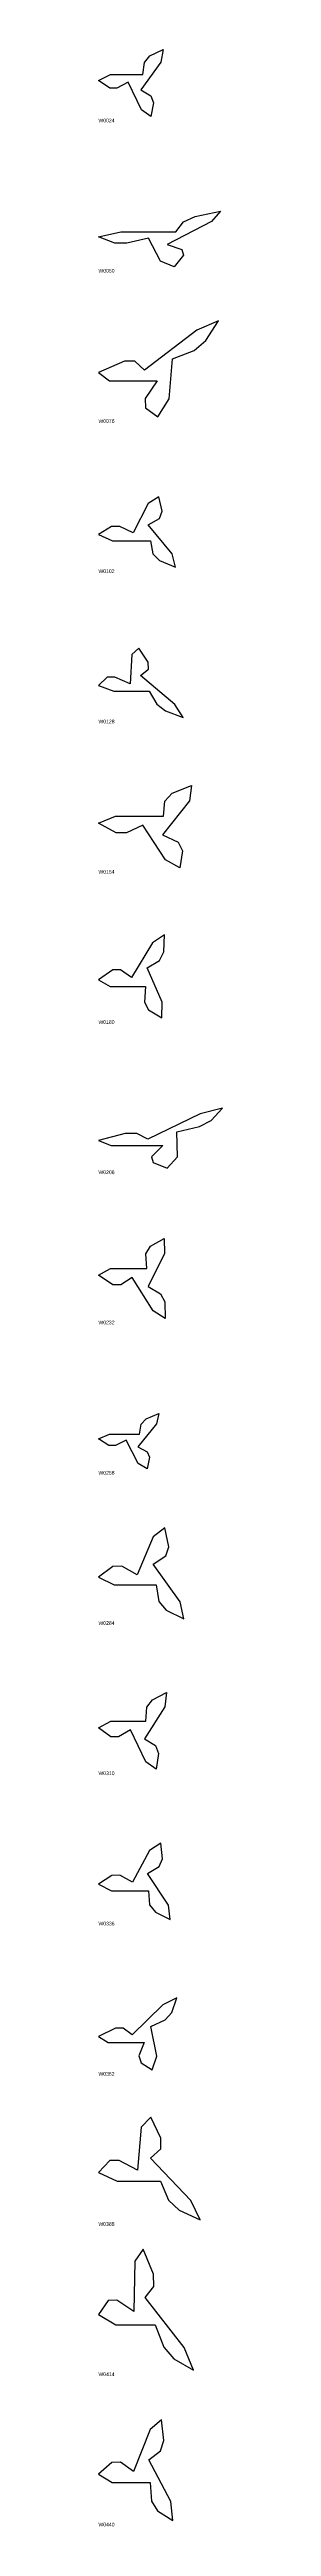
# Model space of a CAD drawing. Header units: millimetres. Extents: x 0 to 2703, y -1633 to 66.
# Drawn here: x 2425 to 2509, y -1633 to 45 of the extents above; entities that cross this region are included whole.
import ezdxf

# ---------------------------------------------------------------- set-up
doc = ezdxf.new("R2010")
doc.units = ezdxf.units.MM

msp = doc.modelspace()

# ---------------------------------------------------------------- linework, layer by layer
at = {"layer": 'RECOVERED_OUTLINES'}
for points in [[(2432.9, 28.3), (2454.9, 28.3), (2456, 36.6), (2459.7, 41), (2468.8, 45.3), (2467.3, 36.8), (2453.7, 18), (2460.4, 13.9), (2462.1, 9.3), (2460.4, 0), (2454, 4.4), (2445, 23.3), (2437.3, 19.1), (2432.5, 19.1), (2424.8, 24.4)], [(2440, -78.3), (2477.4, -78.3), (2482.6, -71.4), (2490.5, -67.8), (2507.7, -64.2), (2501.7, -71.2), (2471.6, -86.8), (2481.5, -90.2), (2482.7, -94), (2476.2, -101.8), (2466.9, -98.1), (2458.9, -82.4), (2444.1, -85.9), (2435.9, -85.9), (2424.8, -81.5)], [(2432.2, -179.1), (2464.7, -179.1), (2456.5, -191.1), (2456.8, -197.4), (2465.2, -203.6), (2472.9, -191.3), (2475.1, -164.3), (2489.8, -158.5), (2497.8, -151.9), (2506.3, -138.4), (2491.6, -144.7), (2456.1, -171.9), (2449.6, -165.9), (2442.4, -165.9), (2424.8, -173.5)], [(2434.4, -287.4), (2460.2, -287.4), (2461.8, -296.2), (2466.3, -300.8), (2477.1, -305.3), (2475, -296.4), (2458.5, -276.6), (2466.3, -272.3), (2468.2, -267.4), (2465.9, -257.6), (2458.5, -262.2), (2448.5, -282.1), (2439.3, -277.7), (2433.6, -277.8), (2424.8, -283.3)], [(2435.3, -389.4), (2459.3, -389.4), (2464.4, -398.1), (2470.4, -402.6), (2482.3, -407.1), (2476.7, -398.3), (2453.3, -378.8), (2458.8, -374.5), (2458.5, -369.8), (2452.3, -360.1), (2447.4, -364.6), (2446.3, -384.3), (2435.9, -379.9), (2430.7, -379.9), (2424.8, -385.4)], [(2436.4, -474.1), (2469.1, -474.1), (2470, -463.8), (2475, -458.5), (2488.1, -453.2), (2486.6, -463.6), (2468.4, -486.7), (2478.9, -491.7), (2481.9, -497.4), (2480.2, -508.9), (2470.3, -503.5), (2455, -480.2), (2443.9, -485.4), (2436.8, -485.3), (2424.8, -478.8)], [(2432.7, -589.5), (2456.7, -589.5), (2456, -599.9), (2458.9, -605.3), (2467.8, -610.7), (2468.2, -600.1), (2457.9, -576.8), (2466.3, -571.7), (2469.3, -566), (2469.7, -554.4), (2461.6, -559.9), (2447.2, -583.4), (2439.8, -578.1), (2434.5, -578.2), (2424.8, -584.8)], [(2433.4, -697.2), (2468.5, -697.2), (2460.9, -704.7), (2461.9, -708.6), (2471.6, -712.5), (2478.6, -704.8), (2478.1, -687.9), (2493.5, -684.3), (2501.4, -680.1), (2509.2, -671.7), (2494, -675.7), (2458.4, -692.7), (2450.8, -688.9), (2443, -689), (2424.8, -693.7)], [(2433, -780.4), (2457.6, -780.4), (2457.1, -770.5), (2460.2, -765.2), (2469.5, -760.1), (2469.6, -770.3), (2458.6, -792.7), (2467, -797.6), (2470, -803.1), (2470.1, -814.2), (2462, -809), (2447.7, -786.4), (2440, -791.4), (2434.6, -791.4), (2424.8, -785)], [(2432.3, -892.7), (2452.8, -892.7), (2453.9, -885.8), (2457.3, -882.2), (2465.8, -878.6), (2464.3, -885.7), (2451.6, -901.2), (2457.9, -904.5), (2459.5, -908.3), (2457.8, -916), (2451.9, -912.4), (2443.6, -896.8), (2436.4, -900.3), (2431.9, -900.2), (2424.8, -895.9)], [(2435.4, -994.6), (2464, -994.6), (2465.8, -1006), (2470.8, -1011.9), (2482.8, -1017.8), (2480.4, -1006.2), (2462, -980.7), (2470.6, -975.1), (2472.7, -968.9), (2470, -956.1), (2461.9, -962.1), (2451, -987.9), (2440.8, -982.1), (2434.5, -982.2), (2424.8, -989.4)], [(2433.3, -1087.1), (2456.9, -1087.1), (2457.7, -1077.5), (2461.5, -1072.5), (2471.1, -1067.6), (2469.8, -1077.3), (2456.1, -1098.9), (2463.5, -1103.6), (2465.5, -1108.9), (2464.1, -1119.6), (2457, -1114.5), (2446.6, -1092.8), (2438.4, -1097.7), (2433.3, -1097.6), (2424.8, -1091.5)], [(2433.7, -1201.9), (2458.8, -1201.9), (2459.6, -1211.4), (2463.5, -1216.4), (2473.6, -1221.4), (2472.4, -1211.6), (2458.2, -1190.2), (2466.1, -1185.5), (2468.4, -1180.3), (2467.1, -1169.6), (2459.4, -1174.6), (2448, -1196.2), (2439.4, -1191.4), (2433.9, -1191.5), (2424.8, -1197.5)], [(2431.5, -1304.8), (2455.8, -1304.8), (2452.2, -1313.8), (2453.8, -1318.5), (2461.4, -1323.2), (2464.5, -1314), (2460.3, -1293.8), (2470.1, -1289.4), (2474.7, -1284.4), (2478.1, -1274.4), (2468.5, -1279.1), (2447.8, -1299.5), (2441.6, -1294.9), (2436.3, -1295), (2424.8, -1300.7)], [(2437.5, -1398.7), (2466.9, -1398.7), (2472.5, -1411.6), (2479.6, -1418.3), (2493.9, -1424.9), (2487.6, -1411.8), (2460.2, -1383), (2467.2, -1376.7), (2467.3, -1369.6), (2460.3, -1355.2), (2453.9, -1362), (2451.3, -1391.1), (2438.9, -1384.6), (2432.5, -1384.7), (2424.8, -1392.8)], [(2436.6, -1495.9), (2463.4, -1495.9), (2469.3, -1511), (2476.1, -1518.9), (2489.4, -1526.7), (2483, -1511.3), (2456.5, -1477.4), (2462.5, -1470), (2462.2, -1461.7), (2455.1, -1444.8), (2449.6, -1452.8), (2448.8, -1486.9), (2437.2, -1479.3), (2431.3, -1479.4), (2424.8, -1489)], [(2434.1, -1602.8), (2459.9, -1602.8), (2460.8, -1615.4), (2465, -1622), (2475.4, -1628.5), (2474, -1615.6), (2459, -1587.4), (2467, -1581.2), (2469.3, -1574.3), (2467.7, -1560.2), (2459.9, -1566.8), (2448.6, -1595.3), (2439.7, -1589), (2434, -1589.1), (2424.8, -1597)]]:
    msp.add_lwpolyline(points, close=True, dxfattribs=at)

# ---------------------------------------------------------------- texts
at = {"layer": 'NEW_CATALOGUE_LABELS'}
for s, p in [('W0024', (2424.8, -4)), ('W0050', (2424.8, -105.8)), ('W0076', (2424.8, -207.6)), ('W0102', (2424.8, -309.3)), ('W0128', (2424.8, -411.1)), ('W0154', (2424.8, -512.9)), ('W0180', (2424.8, -614.7)), ('W0206', (2424.8, -716.5)), ('W0232', (2424.8, -818.2)), ('W0258', (2424.8, -920)), ('W0284', (2424.8, -1021.8)), ('W0310', (2424.8, -1123.6)), ('W0336', (2424.8, -1225.4)), ('W0362', (2424.8, -1327.2)), ('W0388', (2424.8, -1428.9)), ('W0414', (2424.8, -1530.7)), ('W0440', (2424.8, -1632.5))]:
    msp.add_text(s, height=2.5, dxfattribs=at).set_placement(p)

doc.saveas('drawing.dxf')
